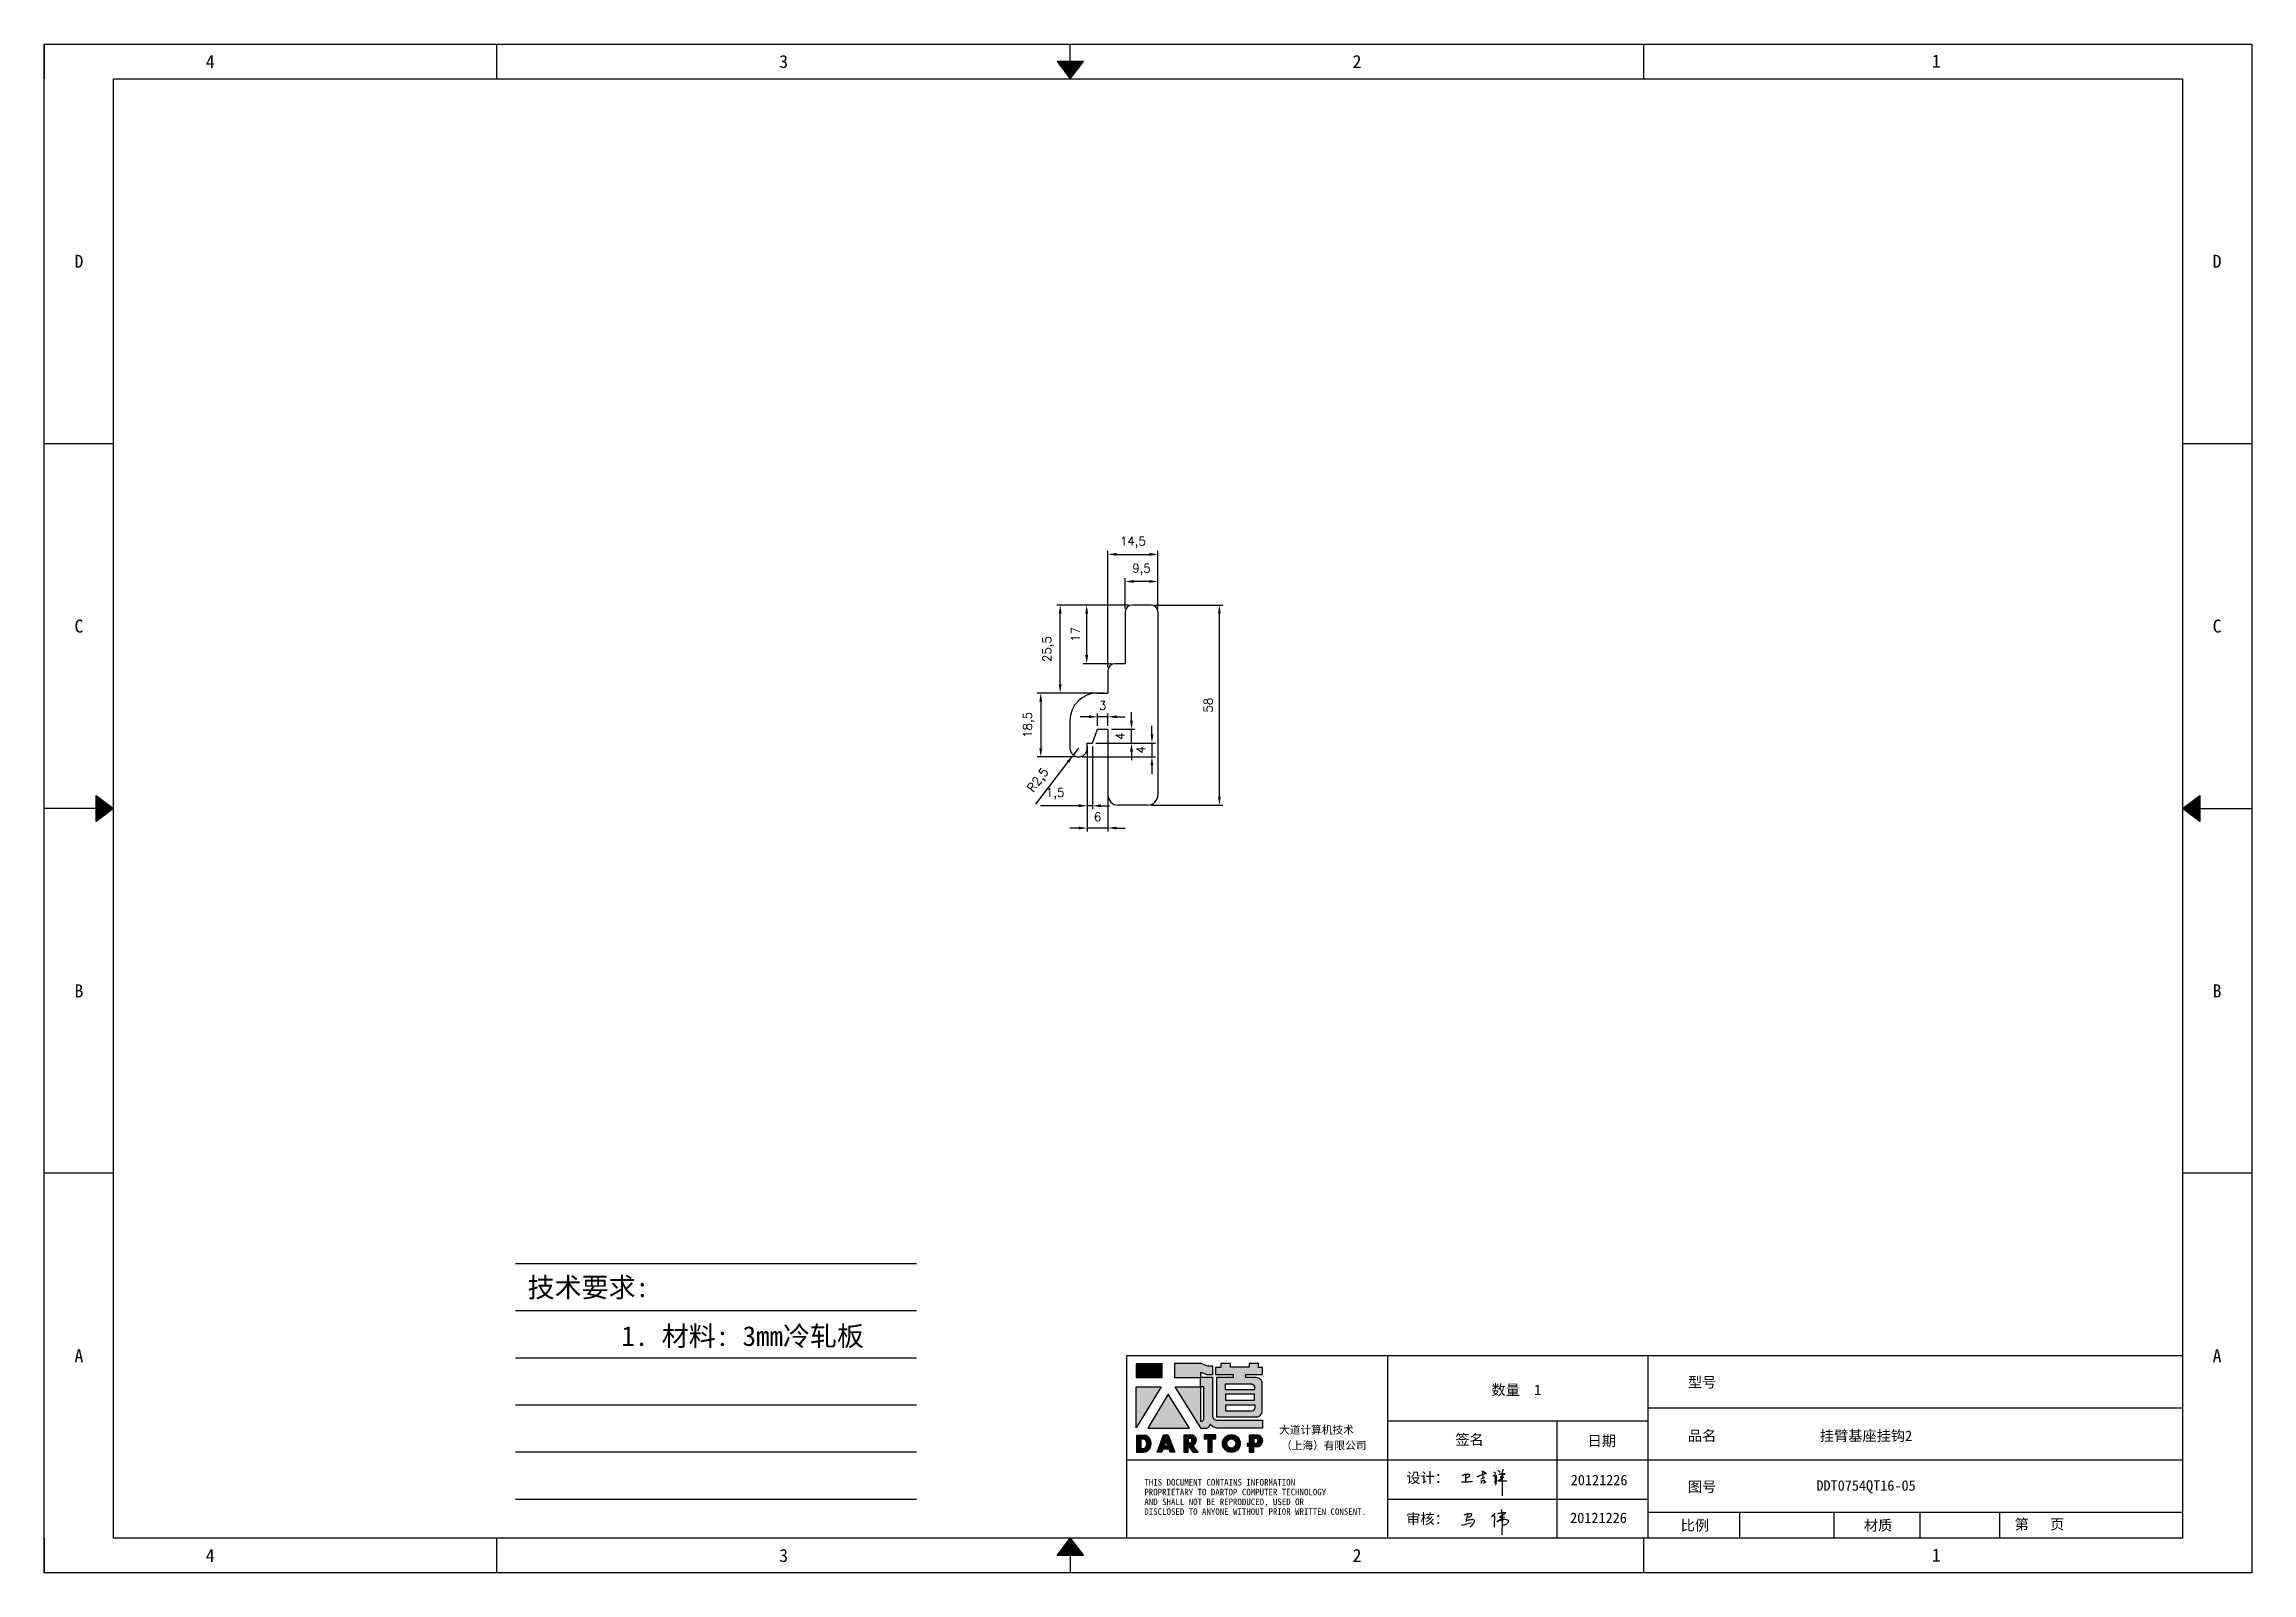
# Model space of a CAD drawing. Header units: millimetres. Extents: x 120943 to 145233, y 4425 to 40233.
# Drawn here: x 135069 to 135709, y 24653 to 25096 of the extents above; entities that cross this region are included whole.
import ezdxf
from ezdxf.enums import TextEntityAlignment as Align

# ---------------------------------------------------------------- set-up
doc = ezdxf.new("R2010")
doc.units = ezdxf.units.MM
doc.linetypes.add('DOT', pattern=[0.25, 0, -0.25])
doc.layers.add('4', color=7, linetype='Continuous')
doc.layers.add('print', color=30, linetype='Continuous')
doc.layers.add('dim', color=2, linetype='Continuous', lineweight=9)
doc.styles.add('Dartop', font='SIMFANG.TTF')
doc.styles.add('HZ', font='SimSun.ttf')
doc.styles.add('hzHT', font='SIMHEI.TTF')
doc.styles.get("Standard").update_dxf_attribs({"font": 'txt', "bigfont": 'gbcbig.shx'})
doc.dimstyles.new('0.5small', dxfattribs={"dimtxt": 2.5, "dimasz": 2.5, "dimexe": 1, "dimexo": 1, "dimgap": 2, "dimtad": 1, "dimtxsty": 'Standard', "dimcen": 2.5, "dimadec": 0, "dimazin": 0, "dimtfac": 1, "dimtmove": 0, "dimatfit": 3, "dimfxl": 1, "dimarcsym": 0})

msp = doc.modelspace()

# ---------------------------------------------------------------- texts
at = {"color": 0}
for s, height, style, p in [('4', 3.777, 'Dartop', (135117.337, 25091.091)), ('3', 3.777, 'Dartop', (135283.525, 25091.091)), ('2', 3.777, 'Dartop', (135449.714, 25091.091)), ('1', 3.777, 'Dartop', (135617.623, 25091.21)), ('D', 3.777, 'Dartop', (135079.275, 25033.177)), ('D', 3.777, 'Dartop', (135698.996, 25033.177)), ('C', 3.777, 'Dartop', (135079.275, 24927.42)), ('C', 3.777, 'Dartop', (135698.996, 24927.42)), ('B', 3.777, 'Dartop', (135079.275, 24821.664)), ('B', 3.777, 'Dartop', (135698.996, 24821.664)), ('A', 3.777, 'Dartop', (135079.275, 24715.908)), ('A', 3.777, 'Dartop', (135698.996, 24715.908)), ('数量  1', 3.0216, 'hzHT', (135495.89, 24706.003)), ('型号', 3.0216, 'hzHT', (135549.743, 24708.222)), ('签名', 3.0216, 'hzHT', (135482.317, 24691.604)), ('日期', 3.0216, 'hzHT', (135520.658, 24691.232)), ('品名', 3.0216, 'hzHT', (135549.743, 24692.711)), ('挂臂基座挂钩2', 3.0216, 'hzHT', (135597.251, 24692.711)), ('20121226', 3.0216, 'hzHT', (135519.882, 24679.872)), ('图号', 3.0216, 'hzHT', (135549.743, 24677.941)), ('DDT0754QT16-05', 3.0216, 'hzHT', (135597.251, 24678.281)), ('20121226', 3.0216, 'hzHT', (135519.702, 24668.908)), ('比例', 3.0216, 'hzHT', (135547.637, 24666.728)), ('材质', 3.0216, 'hzHT', (135600.761, 24666.728)), ('第   页', 3.0216, 'hzHT', (135647.503, 24667.042)), ('4', 3.777, 'Dartop', (135117.337, 24657.994)), ('3', 3.777, 'Dartop', (135283.525, 24657.994)), ('2', 3.777, 'Dartop', (135449.714, 24657.994)), ('1', 3.777, 'Dartop', (135617.623, 24658.114))]:
    msp.add_text(s, height=height, dxfattribs=dict(at, style=style)).set_placement(p, align=Align.MIDDLE_CENTER)
at = {"style": 'HZ'}
for s, p in [('技术要求:', (135226.932, 24735.728)), ('     1. 材料: 3mm冷轧板', (135261.899, 24721.606))]:
    msp.add_text(s, height=5.733, dxfattribs=at).set_placement(p, align=Align.MIDDLE_CENTER)
at = {"color": 0, "style": 'hzHT'}
for s, height, p in [('THIS DOCUMENT CONTAINS INFORMATION', 1.8885, (135388.085, 24678.27)), ('设计：', 3.0216, (135464.013, 24679.014)), ('AND SHALL NOT BE REPRODUCED, USED OR', 1.8885, (135388.085, 24672.605)), ('PROPRIETARY TO DARTOP COMPUTER TECHNOLOGY', 1.8885, (135388.085, 24675.438)), ('DISCLOSED TO ANYONE WITHOUT PRIOR WRITTEN CONSENT.', 1.8885, (135388.085, 24669.772)), ('审核：', 3.0216, (135463.968, 24667.116))]:
    msp.add_text(s, height=height, dxfattribs=at).set_placement(p)
at = {"layer": '4', "color": 0, "style": 'hzHT'}
for s, p in [('大道计算机技术', (135427.144, 24693.27)), ('（上海）有限公司', (135427.715, 24688.754))]:
    msp.add_text(s, height=2.2662, dxfattribs=at).set_placement(p)

# ---------------------------------------------------------------- blocks, each defined once
blk = doc.blocks.new('*U5')
at = {"color": 254, "linetype": 'Continuous', "extrusion": (0, 0, -1)}
for points in [[(-17, 0.333), (-16.812, 0.25), (-17, 0.5)], [(-17, 0.333), (-17.188, 0.25), (-16.812, 0.25)], [(-17, 0.333), (-17, 0.5), (-17.188, 0.25)]]:
    blk.add_solid(points, dxfattribs=at)
blk = doc.blocks.new('*U6')
at = {"color": 254, "linetype": 'Continuous'}
for points in [[(17, 21.667), (17.188, 21.75), (16.812, 21.75)], [(17, 21.667), (16.812, 21.75), (17, 21.5)], [(17, 21.667), (17, 21.5), (17.188, 21.75)]]:
    blk.add_solid(points, dxfattribs=at)
blk = doc.blocks.new('*U3')
at = {"color": 254, "linetype": 'Continuous', "extrusion": (0, 0, -1)}
for points in [[(-0.833, 11), (-0.75, 10.812), (-0.75, 11.188)], [(-0.833, 11), (-0.75, 11.188), (-1, 11)], [(-0.833, 11), (-1, 11), (-0.75, 10.812)]]:
    blk.add_solid(points, dxfattribs=at)
blk = doc.blocks.new('dadao')
for p, q in [((48, 19.2), (44.9, 10.4)), ((44.9, 10.4), (51.2, 10.4)), ((51.2, 10.4), (48, 19.2))]:
    blk.add_line(p, q)
for points in [[(41.8, 121.6), (41.8, 143.7), (-0.4, 143.7), (-0.4, 121.6), (41.8, 121.6)], [(104.8, 122), (104.8, 130.3), (114.1, 126.3), (124.2, 126.3), (124.2, 139.6), (115.9, 139.6), (105.1, 143.9), (61.5, 143.9)], [(61.7, 144), (61.7, 121.3), (103.9, 121.3)], [(113.4, 38.7), (105.1, 38.7), (63, 106.5), (103.9, 106.5), (103.9, 120.9), (103.9, 121.3)], [(109.7, 53.6), (109.7, 106.2), (104.3, 106.2), (104.3, 50.4), (106.6, 50.4)], [(144.6, 94.4), (144.6, 84.8), (192, 84.8), (192, 94.1), (144.9, 94.1)], [(120.2, 45), (119.5, 45), (119.5, 44.6)], [(0, 28), (0, 0), (11.8, 0)], [(0.1, 28), (14, 28)], [(7.1, 21.8), (7.1, 6.1), (12, 6.1)], [(7.1, 21.8), (11.4, 21.8)], [(76.8, 28.2), (76.8, 0), (84.1, 0), (84.1, 11.1), (91.6, -0.1), (100.3, -0.1), (91.7, 11.1)], [(76.8, 28.2), (90.6, 28.2)], [(84, 22.7), (84, 15.3), (87.2, 15.3)], [(84, 22.7), (87.3, 22.7)], [(183.7, 0), (183.7, 9.6), (180.6, 9.6), (180.6, 14.9), (183.8, 14.9), (183.8, 28.1), (196.1, 28.1), (196.5, 28.1)], [(183.7, 0), (190.9, 0), (190.9, 9.6), (198.8, 9.6)], [(194.9, 22.3), (190.8, 22.3), (190.8, 15), (194.4, 15)]]:
    blk.add_lwpolyline(points)
blk.add_lwpolyline([(137.1, 144.2), (137.1, 137.9), (128.3, 137.9), (128.3, 126.5), (157.3, 126.5), (157.3, 121.5), (130.3, 121.5), (130.3, 57.5), (194.4, 57.5, 0.414214), (204.4, 67.5), (204.4, 111.3, 0.414214), (194.4, 121.3), (177.5, 121.3), (177.5, 126.3), (204.7, 126.3), (204.7, 137.7), (198.2, 137.7), (198.2, 143.9), (183.3, 143.9), (183.3, 138), (153, 138), (153, 144.2), (137.1, 144.2)], format="xyb", close=True)
for points in [[(104.8, 122), (123.4, 122), (123.4, 60, 0.414214), (131.4, 52), (204.8, 52), (204.8, 39.1), (131.7, 39.1)], [(144.3, 110.8), (144.3, 101.8), (192.3, 101.8), (192.3, 105.5, 0.414214), (187.3, 110.5), (144.3, 110.5)], [(144.6, 77), (144.6, 67.5), (187.6, 67.5, 0.414214), (192.6, 72.5), (192.6, 76.4), (144.6, 76.4)]]:
    blk.add_lwpolyline(points, format="xyb")
for points in [[(-0.3, 106.2), (40.4, 106.2), (-0.3, 39.7), (-0.3, 106.2)], [(51.7, 94.1), (18.4, 39.3), (86.2, 39.3)], [(43.8, 28.2), (51.8, 28.2), (62.6, -0.1), (55, -0.1), (53.2, 5), (42.9, 5), (41.1, 0), (33.6, 0)], [(110, 28.1), (110, 21.9), (116, 21.9), (116, -0.1), (123.2, -0.1), (123.2, 22), (129.2, 22), (129.2, 28.1), (110, 28.1)]]:
    blk.add_lwpolyline(points, close=True)
for radius in [14.5, 7.44]:
    blk.add_circle((154.2, 14.2), radius)
for centre, radius, start, end in [((99.2, 60.7), 12.6, 305.6399, 325.969), ((111.6, 46.7), 8.19, 282.9811, 347.6627), ((136, 61.7), 22.9, 226.7358, 259.3209), ((8.5, 13.9), 8.49, 294.2143, 69.7177), ((9.6, 14.2), 14.4, 278.6604, 72.3203), ((86.4, 19), 3.8, 282.527, 76.7196), ((88.6, 19.4), 8.95, 290.6073, 77.2124), ((193.7, 18.7), 3.8, 280.9891, 72.5513), ((195.7, 18.6), 9.51, 288.8959, 85.2442)]:
    blk.add_arc(centre, radius, start, end)
blk = doc.blocks.new('h')
for p, q in [((20768.1, -2360.9), (20773, -2359.1)), ((20769.5, -2366.9), (20769.8, -2370.6)), ((20769.8, -2370.6), (20770.9, -2378)), ((20770.9, -2378), (20771.5, -2370.6)), ((20772.4, -2369.3), (20774.9, -2367.8)), ((20773, -2359.1), (20784.1, -2355.2)), ((20773.3, -2331.8), (20775.3, -2338.7)), ((20789.1, -2340.9), (20773.5, -2331.9)), ((20775.3, -2338.7), (20775.6, -2351.2)), ((20775.6, -2351.2), (20775.5, -2357.3)), ((20782.2, -2369.2), (20780, -2377.1)), ((20780, -2377.1), (20788.3, -2371.3)), ((20780.1, -2366.4), (20780.8, -2366.4)), ((20781.9, -2367.4), (20782.2, -2369.2)), ((20845.7, -2343.5), (20848.4, -2353)), ((20848.9, -2370.3), (20847.9, -2424)), ((20848.4, -2353), (20848.9, -2370.3))]:
    blk.add_line(p, q)
for points in [[(20696.6, -2372.4, 0.002073), (20710.6, -2371.9, 0.016137), (20719.6, -2371.3, 0.008314), (20736.9, -2369.3)], [(20699.1, -2348.2, -0.029745), (20704.6, -2345.4, -0.046842), (20708.4, -2344.2, -0.00919), (20714.3, -2343, -0.018517), (20717.2, -2342.5, -0.037841), (20720.3, -2342.4, -0.039541), (20723.2, -2342.8, -0.149785), (20726, -2344.3, -0.204935), (20726.9, -2346.6, -0.074872), (20726.5, -2348.3, -0.061615), (20725.6, -2350.3, -0.034204), (20723.8, -2352.6, -0.045776), (20722.3, -2354.1, -0.054985), (20720.4, -2355.3, -0.036348), (20717.3, -2356.5, -0.067752), (20715.7, -2356.8, -0.043553), (20713.2, -2356.7)], [(20755, -2351.9, -0.024077), (20759.9, -2350.1, -0.013147), (20768.7, -2346.5, -0.00522), (20775.4, -2344.1, -0.018517), (20777.3, -2343.4, -0.008274), (20786.3, -2341, -0.039541), (20788.3, -2340.8, -0.079216), (20789.4, -2341, -0.204935)], [(20813.5, -2350.1, 0.007348), (20815.9, -2348.7, 0.008421), (20818, -2347.3, 0.009459), (20819.7, -2346.2, -0.016325), (20820.7, -2345.5, -0.173771), (20821.8, -2345.3, -0.085159), (20823.9, -2346, -0.125883), (20826, -2347.9, -0.160659), (20826.6, -2350.1, -0.010447), (20826.5, -2352.3, -0.008247), (20826.2, -2355.1, -0.002698), (20825.3, -2374, 0.001562), (20823.9, -2383.7, 0.016137)], [(20816.8, -2335, -0.053561), (20819.6, -2336.1, -0.075272), (20821.3, -2337.3, -0.005295), (20822.5, -2338.5, -0.009337), (20823.1, -2339.1, -0.026146), (20823.7, -2339.8, -0.016644), (20824.5, -2340.9)], [(20832.1, -2329.2, -0.053561), (20834.9, -2330.3, -0.075272), (20836.7, -2331.5, -0.005295), (20837.8, -2332.6, -0.009337), (20838.5, -2333.3, -0.026146), (20839, -2334, -0.016644), (20839.8, -2335.1)], [(20836, -2343.7, -0.02797), (20842.1, -2342.6, -0.048868), (20845.6, -2342.2, -0.00919), (20851.1, -2341.4, -0.018517), (20853.9, -2341.1, -0.037841), (20856.7, -2341.2, -0.039541), (20859.4, -2341.6, -0.018282), (20840.6, -2354.7, -0.000937)], [(20847.6, -2340.2, 0.021784), (20849.6, -2335.9, 0.028296), (20850.8, -2332.4, 0.008136), (20851.9, -2328.2, 0.028913), (20852.2, -2327, 0.08193), (20852.1, -2325.9, 0.075058), (20851.7, -2324.7, 0.275043)]]:
    blk.add_lwpolyline(points, format="xyb")
for points in [[(20711.3, -2343.5), (20711.3, -2343.5), (20711.5, -2355.8), (20710.7, -2368), (20710.6, -2371.9)], [(20821.5, -2350.6), (20822.4, -2359.2), (20822.2, -2364.9), (20821.7, -2369), (20821.3, -2376.3), (20823.6, -2368.5), (20827.2, -2366.3), (20829.5, -2366.3)], [(20840.6, -2354.7), (20850, -2354.7), (20855, -2354.3), (20845.9, -2361.1), (20840.5, -2364), (20833, -2367.5), (20863.2, -2367.4), (20865.9, -2367.3)]]:
    blk.add_lwpolyline(points)
for centre, radius, start, end in [((20773.7, -2371.2), 2.3, 121.9907, 163.60158), ((20787.5, -2406), 40.3, 100.61827, 108.24823), ((20780.8, -2367.6), 1.15, 9.4675, 90)]:
    blk.add_arc(centre, radius, start, end)
blk = doc.blocks.new('*U4')
at = {"color": 254, "linetype": 'Continuous', "extrusion": (0, 0, -1)}
for points in [[(-33.167, 11), (-33, 11), (-33.25, 11.188)], [(-33.167, 11), (-33.25, 11.188), (-33.25, 10.812)], [(-33.167, 11), (-33.25, 10.812), (-33, 11)]]:
    blk.add_solid(points, dxfattribs=at)
blk = doc.blocks.new('*D57')
at = {"layer": 'Defpoints', "color": 0}
for p in [(135382.51, 24940.36), (135382.51, 24931.51), (135392.01, 24931.51)]:
    blk.add_point(p, dxfattribs=at)
at = {"layer": 'dim', "color": 0, "lineweight": -2}
for p, q in [((135382.51, 24932.51), (135382.51, 24941.36)), ((135389.51, 24940.36), (135385.01, 24940.36)), ((135392.01, 24932.51), (135392.01, 24941.36))]:
    blk.add_line(p, q, dxfattribs=at)
at = {"layer": 'dim', "color": 0}
for points in [[(135385.01, 24940.78), (135385.01, 24939.94), (135382.51, 24940.36)], [(135389.51, 24940.78), (135389.51, 24939.94), (135392.01, 24940.36)]]:
    blk.add_solid(points, dxfattribs=at)
at = {"layer": 'dim', "color": 0, "insert": (135387.26, 24943.82), "char_height": 2.5, "attachment_point": 5}
blk.add_mtext('9,5', dxfattribs=at)
blk = doc.blocks.new('*D58')
at = {"layer": 'Defpoints', "color": 0}
for p in [(135392.01, 24948.21), (135392.01, 24931.51), (135377.51, 24914.51)]:
    blk.add_point(p, dxfattribs=at)
at = {"layer": 'dim', "color": 0, "lineweight": -2}
for p, q in [((135377.51, 24915.51), (135377.51, 24949.21)), ((135392.01, 24932.51), (135392.01, 24949.21)), ((135380.01, 24948.21), (135389.51, 24948.21))]:
    blk.add_line(p, q, dxfattribs=at)
at = {"layer": 'dim', "color": 0}
for points in [[(135380.01, 24948.63), (135380.01, 24947.79), (135377.51, 24948.21)], [(135389.51, 24948.63), (135389.51, 24947.79), (135392.01, 24948.21)]]:
    blk.add_solid(points, dxfattribs=at)
at = {"layer": 'dim', "color": 0, "insert": (135384.76, 24951.67), "char_height": 2.5, "attachment_point": 5}
blk.add_mtext('14,5', dxfattribs=at)
blk = doc.blocks.new('*D59')
at = {"layer": 'Defpoints', "color": 0}
for p in [(135371.37, 24933.51), (135384.51, 24933.51), (135379.51, 24916.51)]:
    blk.add_point(p, dxfattribs=at)
at = {"layer": 'dim', "color": 0, "lineweight": -2}
for p, q in [((135383.51, 24933.51), (135370.37, 24933.51)), ((135371.37, 24919.01), (135371.37, 24931.01)), ((135378.51, 24916.51), (135370.37, 24916.51))]:
    blk.add_line(p, q, dxfattribs=at)
at = {"layer": 'dim', "color": 0}
for points in [[(135370.96, 24931.01), (135371.79, 24931.01), (135371.37, 24933.51)], [(135370.96, 24919.01), (135371.79, 24919.01), (135371.37, 24916.51)]]:
    blk.add_solid(points, dxfattribs=at)
at = {"layer": 'dim', "color": 0, "insert": (135368.12, 24925.01), "char_height": 2.5, "attachment_point": 5, "rotation": 90}
blk.add_mtext('17', dxfattribs=at)
blk = doc.blocks.new('*D60')
at = {"layer": 'Defpoints', "color": 0}
for p in [(135363.68, 24933.51), (135382.51, 24933.51), (135377.51, 24908.01)]:
    blk.add_point(p, dxfattribs=at)
at = {"layer": 'dim', "color": 0, "lineweight": -2}
for p, q in [((135381.51, 24933.51), (135362.68, 24933.51)), ((135363.68, 24910.51), (135363.68, 24931.01)), ((135376.51, 24908.01), (135362.68, 24908.01))]:
    blk.add_line(p, q, dxfattribs=at)
at = {"layer": 'dim', "color": 0}
for points in [[(135363.27, 24931.01), (135364.1, 24931.01), (135363.68, 24933.51)], [(135363.27, 24910.51), (135364.1, 24910.51), (135363.68, 24908.01)]]:
    blk.add_solid(points, dxfattribs=at)
at = {"layer": 'dim', "color": 0, "insert": (135360.23, 24920.76), "char_height": 2.5, "attachment_point": 5, "rotation": 90}
blk.add_mtext('25,5', dxfattribs=at)
blk = doc.blocks.new('*D61')
at = {"layer": 'Defpoints', "color": 0}
for p in [(135377.51, 24908.01), (135358.06, 24889.51), (135369.01, 24889.51)]:
    blk.add_point(p, dxfattribs=at)
at = {"layer": 'dim', "color": 0, "lineweight": -2}
for p, q in [((135376.51, 24908.01), (135357.06, 24908.01)), ((135358.06, 24905.51), (135358.06, 24892.01)), ((135368.01, 24889.51), (135357.06, 24889.51))]:
    blk.add_line(p, q, dxfattribs=at)
at = {"layer": 'dim', "color": 0}
for points in [[(135357.64, 24905.51), (135358.48, 24905.51), (135358.06, 24908.01)], [(135357.64, 24892.01), (135358.48, 24892.01), (135358.06, 24889.51)]]:
    blk.add_solid(points, dxfattribs=at)
at = {"layer": 'dim', "color": 0, "insert": (135354.6, 24898.76), "char_height": 2.5, "attachment_point": 5, "rotation": 90}
blk.add_mtext('18,5', dxfattribs=at)
blk = doc.blocks.new('*D62')
at = {"layer": 'Defpoints', "color": 0}
for p in [(135369.01, 24892.01), (135367.49, 24890.03)]:
    blk.add_point(p, dxfattribs=at)
at = {"layer": 'dim', "color": 0, "lineweight": -2}
for p, q in [((135369.01, 24892.01), (135367.49, 24890.03)), ((135356.6, 24875.79), (135365.97, 24888.04))]:
    blk.add_line(p, q, dxfattribs=at)
at = {"layer": 'dim', "color": 0}
blk.add_solid([(135365.64, 24888.3), (135366.31, 24887.79), (135367.49, 24890.03)], dxfattribs=at)
at = {"layer": 'dim', "color": 0, "insert": (135357.48, 24882.63), "char_height": 2.5, "attachment_point": 5, "rotation": 52.58202}
blk.add_mtext('R2,5', dxfattribs=at)
blk = doc.blocks.new('*D63')
at = {"layer": 'Defpoints', "color": 0}
for p in [(135373.01, 24893.51), (135369.01, 24889.51), (135390.28, 24889.51)]:
    blk.add_point(p, dxfattribs=at)
at = {"layer": 'dim', "color": 0, "lineweight": -2}
for p, q in [((135390.28, 24896.01), (135390.28, 24898.51)), ((135374.01, 24893.51), (135391.28, 24893.51)), ((135390.28, 24893.51), (135390.28, 24889.51)), ((135370.01, 24889.51), (135391.28, 24889.51)), ((135390.28, 24887.01), (135390.28, 24884.51))]:
    blk.add_line(p, q, dxfattribs=at)
at = {"layer": 'dim', "color": 0}
for points in [[(135389.86, 24896.01), (135390.69, 24896.01), (135390.28, 24893.51)], [(135389.86, 24887.01), (135390.69, 24887.01), (135390.28, 24889.51)]]:
    blk.add_solid(points, dxfattribs=at)
at = {"layer": 'dim', "color": 0, "insert": (135387.03, 24891.51), "char_height": 2.5, "attachment_point": 5, "rotation": 90}
blk.add_mtext('4', dxfattribs=at)
blk = doc.blocks.new('*D64')
at = {"layer": 'Defpoints', "color": 0}
for p in [(135377.51, 24897.51), (135384.35, 24897.51), (135377.51, 24893.51)]:
    blk.add_point(p, dxfattribs=at)
at = {"layer": 'dim', "color": 0, "lineweight": -2}
for p, q in [((135378.51, 24897.51), (135385.35, 24897.51)), ((135384.35, 24900.01), (135384.35, 24902.51)), ((135384.35, 24893.51), (135384.35, 24897.51)), ((135378.51, 24893.51), (135385.35, 24893.51)), ((135384.35, 24891.01), (135384.35, 24888.51))]:
    blk.add_line(p, q, dxfattribs=at)
at = {"layer": 'dim', "color": 0}
for points in [[(135383.94, 24900.01), (135384.77, 24900.01), (135384.35, 24897.51)], [(135383.94, 24891.01), (135384.77, 24891.01), (135384.35, 24893.51)]]:
    blk.add_solid(points, dxfattribs=at)
at = {"layer": 'dim', "color": 0, "insert": (135381.1, 24895.51), "char_height": 2.5, "attachment_point": 5, "rotation": 90}
blk.add_mtext('4', dxfattribs=at)
blk = doc.blocks.new('*D65')
at = {"layer": 'Defpoints', "color": 0}
for p in [(135374.51, 24901.13), (135374.51, 24897.51), (135377.51, 24897.51)]:
    blk.add_point(p, dxfattribs=at)
at = {"layer": 'dim', "color": 0, "lineweight": -2}
for p, q in [((135372.01, 24901.13), (135369.51, 24901.13)), ((135374.51, 24898.51), (135374.51, 24902.13)), ((135377.51, 24901.13), (135374.51, 24901.13)), ((135377.51, 24898.51), (135377.51, 24902.13)), ((135380.01, 24901.13), (135382.51, 24901.13))]:
    blk.add_line(p, q, dxfattribs=at)
at = {"layer": 'dim', "color": 0}
for points in [[(135372.01, 24901.55), (135372.01, 24900.72), (135374.51, 24901.13)], [(135380.01, 24901.55), (135380.01, 24900.72), (135377.51, 24901.13)]]:
    blk.add_solid(points, dxfattribs=at)
at = {"layer": 'dim', "color": 0, "insert": (135376.01, 24904.38), "char_height": 2.5, "attachment_point": 5}
blk.add_mtext('3', dxfattribs=at)
blk = doc.blocks.new('*D66')
at = {"layer": 'Defpoints', "color": 0}
for p in [(135377.51, 24897.51), (135371.51, 24893.51), (135371.51, 24868.87)]:
    blk.add_point(p, dxfattribs=at)
at = {"layer": 'dim', "color": 0, "lineweight": -2}
for p, q in [((135371.51, 24892.51), (135371.51, 24867.87)), ((135377.51, 24896.51), (135377.51, 24867.87)), ((135369.01, 24868.87), (135366.51, 24868.87)), ((135377.51, 24868.87), (135371.51, 24868.87)), ((135380.01, 24868.87), (135382.51, 24868.87))]:
    blk.add_line(p, q, dxfattribs=at)
at = {"layer": 'dim', "color": 0}
for points in [[(135369.01, 24869.29), (135369.01, 24868.46), (135371.51, 24868.87)], [(135380.01, 24869.29), (135380.01, 24868.46), (135377.51, 24868.87)]]:
    blk.add_solid(points, dxfattribs=at)
at = {"layer": 'dim', "color": 0, "insert": (135374.51, 24872.12), "char_height": 2.5, "attachment_point": 5}
blk.add_mtext('6', dxfattribs=at)
blk = doc.blocks.new('*D67')
at = {"layer": 'Defpoints', "color": 0}
for p in [(135371.51, 24893.51), (135373.01, 24893.51), (135371.51, 24875.33)]:
    blk.add_point(p, dxfattribs=at)
at = {"layer": 'dim', "color": 0, "lineweight": -2}
for p, q in [((135371.51, 24892.51), (135371.51, 24874.33)), ((135373.01, 24892.51), (135373.01, 24874.33)), ((135369.01, 24875.33), (135357.93, 24875.33)), ((135373.01, 24875.33), (135371.51, 24875.33)), ((135375.51, 24875.33), (135378.01, 24875.33))]:
    blk.add_line(p, q, dxfattribs=at)
at = {"layer": 'dim', "color": 0}
for points in [[(135369.01, 24875.75), (135369.01, 24874.92), (135371.51, 24875.33)], [(135375.51, 24875.75), (135375.51, 24874.92), (135373.01, 24875.33)]]:
    blk.add_solid(points, dxfattribs=at)
at = {"layer": 'dim', "color": 0, "insert": (135362.22, 24878.79), "char_height": 2.5, "attachment_point": 5}
blk.add_mtext('1,5', dxfattribs=at)
blk = doc.blocks.new('*D293')
at = {"layer": 'Defpoints', "color": 0}
for p in [(135390.01, 24933.51), (135409.83, 24933.51), (135389.01, 24875.51)]:
    blk.add_point(p, dxfattribs=at)
at = {"layer": 'dim', "color": 0, "lineweight": -2}
for p, q in [((135391.01, 24933.51), (135410.83, 24933.51)), ((135409.83, 24878.01), (135409.83, 24931.01)), ((135390.01, 24875.51), (135410.83, 24875.51))]:
    blk.add_line(p, q, dxfattribs=at)
at = {"layer": 'dim', "color": 0}
for points in [[(135409.41, 24931.01), (135410.24, 24931.01), (135409.83, 24933.51)], [(135409.41, 24878.01), (135410.24, 24878.01), (135409.83, 24875.51)]]:
    blk.add_solid(points, dxfattribs=at)
at = {"layer": 'dim', "color": 0, "insert": (135406.58, 24904.51), "char_height": 2.5, "attachment_point": 5, "rotation": 90}
blk.add_mtext('58', dxfattribs=at)

# ---------------------------------------------------------------- dimensions: what is measured, and where the dimension line sits
at = {"layer": 'dim'}
for base, p1, p2, picture, middle in [((135392.013, 24948.209), (135377.513, 24914.514), (135392.013, 24931.514), '*D58', (135384.763, 24951.667)), ((135382.513, 24940.361), (135392.013, 24931.514), (135382.513, 24931.514), '*D57', (135387.263, 24943.819)), ((135371.513, 24868.873), (135377.513, 24897.514), (135371.513, 24893.514), '*D66', (135374.513, 24872.123)), ((135371.513, 24875.335), (135373.013, 24893.514), (135371.513, 24893.514), '*D67', (135362.221, 24878.793))]:
    dim = msp.add_linear_dim(base=base, p1=p1, p2=p2, dimstyle='0.5small', override={"dimpost": '\\X'}, dxfattribs=at)
    dim.commit()
    dim.dimension.update_dxf_attribs({"geometry": picture, "text_midpoint": middle})
for base, p1, p2, picture, middle in [((135363.684, 24933.514), (135377.513, 24908.014), (135382.513, 24933.514), '*D60', (135360.225, 24920.764)), ((135371.374, 24933.514), (135379.513, 24916.514), (135384.513, 24933.514), '*D59', (135368.124, 24925.014)), ((135409.826, 24933.514), (135389.013, 24875.514), (135390.013, 24933.514), '*D293', (135406.576, 24904.514)), ((135358.061, 24889.514), (135377.513, 24908.014), (135369.013, 24889.514), '*D61', (135354.603, 24898.764))]:
    dim = msp.add_linear_dim(base=base, p1=p1, p2=p2, angle=90, dimstyle='0.5small', override={"dimpost": '\\X'}, dxfattribs=at)
    dim.commit()
    dim.dimension.update_dxf_attribs({"geometry": picture, "text_midpoint": middle})
dim = msp.add_linear_dim(base=(135374.513, 24901.133), p1=(135377.513, 24897.514), p2=(135374.513, 24897.514), dimstyle='0.5small', override={"dimpost": '\\X'}, dxfattribs=at)
dim.commit()
dim.dimension.update_dxf_attribs({"geometry": '*D65', "text_midpoint": (135376.013, 24901.133), "dimtype": 160})
for base, p1, p2, picture, middle in [((135390.277, 24889.514), (135373.013, 24893.514), (135369.013, 24889.514), '*D63', (135390.277, 24891.514)), ((135384.354, 24897.514), (135377.513, 24893.514), (135377.513, 24897.514), '*D64', (135384.354, 24895.514))]:
    dim = msp.add_linear_dim(base=base, p1=p1, p2=p2, angle=90, dimstyle='0.5small', override={"dimpost": '\\X'}, dxfattribs=at)
    dim.commit()
    dim.dimension.update_dxf_attribs({"geometry": picture, "text_midpoint": middle, "dimtype": 160})
dim = msp.add_radius_dim(center=(135369.013, 24892.014), mpoint=(135367.494, 24890.028), dimstyle='0.5small', override={"dimpost": '\\X'}, dxfattribs=at)
dim.commit()
dim.dimension.update_dxf_attribs({"geometry": '*D62', "text_midpoint": (135360.223, 24880.526), "dimtype": 164})

# ---------------------------------------------------------------- hatches: boundary and pattern name
for points in [[(135393.227, 24713.569), (135385.693, 24713.569), (135385.693, 24709.633), (135393.227, 24709.633)], [(135392.984, 24706.879), (135385.713, 24706.879), (135385.713, 24695.007)], [(135395, 24704.725), (135389.056, 24694.928), (135401.159, 24694.928)], [(135408.844, 24692.924), (135405.404, 24692.924), (135405.404, 24691.833), (135406.478, 24691.833), (135406.478, 24687.9), (135407.763, 24687.9), (135407.763, 24691.835), (135408.844, 24691.835)]]:
    msp.add_hatch(color=0).paths.add_polyline_path(points)
h = msp.add_hatch(color=0)
h.paths.add_polyline_path([(135404.485, 24711.177), (135406.148, 24710.459), (135407.946, 24710.459), (135407.946, 24712.838), (135406.463, 24712.838), (135404.53, 24713.601), (135396.787, 24713.601), (135396.787, 24709.577), (135404.321, 24709.577), (135404.321, 24709.496), (135404.321, 24706.924), (135397.015, 24706.924), (135404.53, 24694.83), (135406.018, 24694.83, 0.2793748), (135407.104, 24695.886), (135407.104, 24695.942), (135407.236, 24695.942, 0.1431454), (135409.284, 24694.9), (135422.343, 24694.9), (135422.343, 24697.193), (135409.229, 24697.193, -0.4142136), (135407.8, 24698.622), (135407.8, 24709.704), (135404.485, 24709.704)])
h.paths.add_polyline_path([(135404.397, 24706.873), (135405.354, 24706.873), (135405.354, 24697.486, -0.0889357), (135404.8, 24696.915), (135404.394, 24696.915)], flags=16)
h = msp.add_hatch(color=0)
h.paths.add_polyline_path([(135422.32, 24712.505), (135421.158, 24712.505), (135421.158, 24713.61), (135418.503, 24713.61), (135418.503, 24712.56), (135413.081, 24712.56), (135413.081, 24713.665), (135410.241, 24713.665), (135410.241, 24712.54), (135408.672, 24712.54), (135408.672, 24710.502), (135413.85, 24710.502), (135413.85, 24709.601), (135409.025, 24709.601), (135409.025, 24698.191), (135420.479, 24698.191, 0.4142136), (135422.265, 24699.976), (135422.265, 24707.79, 0.4142136), (135420.479, 24709.576), (135417.451, 24709.576), (135417.451, 24710.46), (135422.32, 24710.46)])
h.paths.add_polyline_path([(135419.214, 24707.641, -0.4142136), (135420.107, 24706.749), (135420.107, 24706.094), (135411.532, 24706.094), (135411.532, 24707.641)], flags=16)
h.paths.add_polyline_path([(135420.052, 24704.712), (135420.052, 24703.054), (135411.587, 24703.054), (135411.587, 24704.712)], flags=16)
h.paths.add_polyline_path([(135420.162, 24701.562), (135420.162, 24700.852, -0.4142136), (135419.27, 24699.959), (135411.587, 24699.959), (135411.587, 24701.562)], flags=16)
h = msp.add_hatch(color=0)
h.paths.add_polyline_path([(135388.261, 24692.906), (135385.767, 24692.906), (135385.767, 24687.915), (135387.868, 24687.915, 0.7930159)])
h.paths.add_polyline_path([(135387.905, 24689.008), (135387.033, 24689.008), (135387.033, 24691.813), (135387.808, 24691.813, -0.6713609)], flags=16)
h = msp.add_hatch(color=0)
h.paths.add_polyline_path([(135395.019, 24692.947), (135393.595, 24692.947), (135391.764, 24687.91), (135393.113, 24687.91), (135393.43, 24688.803), (135395.257, 24688.803), (135395.581, 24687.899), (135396.94, 24687.899)])
h.paths.add_polyline_path([(135394.908, 24689.765), (135393.776, 24689.765), (135394.332, 24691.348)], flags=16)
h = msp.add_hatch(color=0)
h.paths.add_polyline_path([(135401.938, 24692.944), (135399.485, 24692.944), (135399.485, 24687.907), (135400.781, 24687.907), (135400.781, 24689.904), (135402.114, 24687.889), (135403.68, 24687.889), (135402.147, 24689.891, 0.7440549)])
h.paths.add_polyline_path([(135400.769, 24690.649), (135400.769, 24691.972), (135401.349, 24691.972, -0.796809), (135401.34, 24690.649)], flags=16)
h = msp.add_hatch(color=0)
h.paths.add_polyline_path([(135410.714, 24690.444, 1), (135415.885, 24690.444, 1)])
h.paths.add_polyline_path([(135414.628, 24690.444, -1), (135411.971, 24690.444, -1)], flags=16)
h = msp.add_hatch(color=0)
h.paths.add_polyline_path([(135420.846, 24692.932), (135420.772, 24692.932), (135418.584, 24692.932), (135418.584, 24690.581), (135418.004, 24690.581), (135418.004, 24689.627), (135418.575, 24689.627), (135418.575, 24687.916), (135419.852, 24687.916), (135419.852, 24689.634), (135421.255, 24689.634, 0.8123038)])
h.paths.add_polyline_path([(135419.833, 24690.588), (135419.833, 24691.902), (135420.559, 24691.902, -0.7782134), (135420.485, 24690.588)], flags=16)

# ---------------------------------------------------------------- linework, layer by layer
at = {"color": 0, "linetype": 'DOT'}
for p, q in [((135069.203, 25096.127), (135698.996, 25096.127)), ((135069.203, 24663.03), (135069.203, 25086.055)), ((135698.996, 24652.958), (135069.203, 24652.958))]:
    msp.add_line(p, q, dxfattribs=at)
at = {"color": 0}
for p, q in [((135069.203, 25096.127), (135069.203, 25086.055)), ((135200.431, 25086.055), (135200.431, 25096.127)), ((135366.619, 25091.091), (135366.619, 25096.127)), ((135532.808, 25086.055), (135532.808, 25096.127)), ((135089.347, 24663.03), (135089.347, 25086.055)), ((135089.347, 25086.055), (135688.924, 25086.055)), ((135688.924, 25086.055), (135688.924, 24663.03)), ((135089.347, 24980.298), (135069.203, 24980.298)), ((135709.068, 24980.298), (135688.924, 24980.298)), ((135084.311, 24874.542), (135069.203, 24874.542)), ((135693.96, 24874.542), (135709.068, 24874.542)), ((135089.347, 24768.786), (135069.203, 24768.786)), ((135709.068, 24768.786), (135688.924, 24768.786)), ((135688.924, 24715.908), (135382.986, 24715.908)), ((135382.986, 24663.03), (135382.986, 24715.908)), ((135458.527, 24715.908), (135458.527, 24663.03)), ((135534.067, 24663.03), (135534.067, 24715.908)), ((135534.067, 24700.8), (135688.924, 24700.8)), ((135458.527, 24697.023), (135534.067, 24697.023)), ((135507.628, 24697.023), (135507.628, 24663.03)), ((135382.986, 24685.692), (135458.527, 24685.692)), ((135458.527, 24685.692), (135688.924, 24685.692)), ((135458.527, 24674.361), (135534.067, 24674.361)), ((135534.067, 24670.584), (135688.924, 24670.584)), ((135560.644, 24663.03), (135560.644, 24670.584)), ((135588.033, 24663.03), (135588.033, 24670.584)), ((135612.932, 24663.03), (135612.932, 24670.584)), ((135636.046, 24663.03), (135636.046, 24670.584)), ((135069.203, 24663.03), (135069.203, 24652.958)), ((135688.924, 24663.03), (135089.347, 24663.03)), ((135200.431, 24652.958), (135200.431, 24663.03)), ((135532.808, 24652.958), (135532.808, 24663.03)), ((135366.619, 24657.994), (135366.619, 24652.958))]:
    msp.add_line(p, q, dxfattribs=at)
for p, q in [((135382.513, 24931.514), (135382.513, 24916.514)), ((135390.013, 24933.514), (135384.513, 24933.514)), ((135392.013, 24931.514), (135392.013, 24908.014)), ((135382.513, 24916.514), (135379.513, 24916.514)), ((135377.513, 24914.514), (135377.513, 24908.014)), ((135392.013, 24914.514), (135392.013, 24878.514)), ((135374.513, 24908.014), (135377.513, 24908.014)), ((135366.513, 24900.014), (135366.513, 24892.014)), ((135373.013, 24893.514), (135374.513, 24897.514)), ((135374.513, 24897.514), (135377.513, 24897.514)), ((135377.513, 24897.514), (135377.513, 24878.514)), ((135371.513, 24893.514), (135373.013, 24893.514)), ((135371.513, 24892.014), (135371.513, 24893.514)), ((135389.013, 24875.514), (135380.513, 24875.514)), ((135490.968, 24668.197), (135490.226, 24667.795)), ((135491.502, 24668.482), (135490.968, 24668.197)), ((135490.998, 24669.083), (135491.942, 24669.083)), ((135492.445, 24669.128), (135491.502, 24668.482)), ((135491.536, 24671.323), (135491.753, 24669.512)), ((135491.788, 24668.176), (135491.708, 24664.016)), ((135491.753, 24669.512), (135491.788, 24668.176)), ((135491.942, 24669.083), (135492.445, 24669.128))]:
    msp.add_line(p, q)
for points in [[(135366.619, 25086.055), (135370.396, 25091.091), (135362.842, 25091.091), (135366.619, 25086.055)], [(135089.347, 24874.542), (135084.311, 24870.765), (135084.311, 24878.319), (135089.347, 24874.542)], [(135688.924, 24874.542), (135693.96, 24878.319), (135693.96, 24870.765), (135688.924, 24874.542)], [(135366.619, 24663.03), (135370.396, 24657.994), (135362.842, 24657.994), (135366.619, 24663.03)]]:
    msp.add_lwpolyline(points, close=True, dxfattribs=at)
for points in [[(135480.792, 24669.736, -0.029745), (135481.224, 24669.952, -0.0468422), (135481.516, 24670.046, -0.0091902), (135481.973, 24670.138, -0.0185172), (135482.201, 24670.172, -0.0378406), (135482.437, 24670.179, -0.0395413), (135482.662, 24670.151, -0.1497852), (135482.881, 24670.031, -0.2049352), (135482.948, 24669.858, -0.0748717), (135482.922, 24669.721, -0.0616146), (135482.848, 24669.57, -0.0342039), (135482.713, 24669.391, -0.0457759), (135482.592, 24669.276, -0.054985), (135482.446, 24669.184, -0.0363479), (135482.203, 24669.088, -0.0677521), (135482.082, 24669.067, -0.0435534), (135481.891, 24669.076)], [(135490.226, 24667.795, -0.029745), (135490.899, 24668.132, -0.0468422), (135491.355, 24668.279, -0.0091902), (135492.067, 24668.423, -0.0185172), (135492.424, 24668.475, -0.0378406), (135492.792, 24668.486, -0.0395413), (135493.142, 24668.443, -0.1497852), (135493.484, 24668.256, -0.2049352), (135493.588, 24667.986, -0.0748717), (135493.549, 24667.772, -0.0616146), (135493.432, 24667.536, -0.0342039), (135493.222, 24667.258, -0.0457759), (135493.033, 24667.077, -0.054985), (135492.805, 24666.934, -0.0363479), (135492.427, 24666.784, -0.0677521), (135492.237, 24666.751, -0.0435534), (135491.94, 24666.766)], [(135490.535, 24670.196, -0.0279703), (135491.145, 24670.309, -0.0488679), (135491.499, 24670.347, -0.0091902), (135492.055, 24670.429, -0.0185172), (135492.333, 24670.454, -0.0378406), (135492.618, 24670.448, -0.0395413), (135492.887, 24670.401, -0.0182819), (135490.998, 24669.083, -0.0009369)]]:
    msp.add_lwpolyline(points, format="xyb")
msp.add_lwpolyline([(135481.744, 24670.094), (135481.744, 24670.094), (135481.6, 24669.209), (135481.362, 24668.377), (135481.207, 24667.867)])
for centre, radius, start, end in [((135384.513, 24931.514), 2, 90, 180), ((135390.013, 24931.514), 2, 0, 90), ((135379.513, 24914.514), 2, 90, 180), ((135374.513, 24900.014), 8, 90, 180), ((135369.013, 24892.014), 2.5, 180, 0), ((135380.513, 24878.514), 3, 180, 270), ((135389.013, 24878.514), 3, 270, 0), ((135479.687, 24668.33), 1.596, 281.076982, 291.212632), ((135444.587, 24810.806), 148.319, 283.91895, 284.971512), ((135483.646, 24663.644), 4.876, 113.202449, 120.017497), ((135482.502, 24666.314), 1.971, 102.47486, 113.202449), ((135485.358, 24653.403), 15.195, 100.36867, 102.47486), ((135483.297, 24664.666), 3.745, 96.125337, 100.36867), ((135474.72, 24674.095), 11.096, 316.919563, 320.58866), ((135483.098, 24666.525), 1.875, 87.457037, 96.125337), ((135483.105, 24666.683), 1.717, 78.399567, 87.457037), ((135481.008, 24668.705), 2.821, 324.094808, 331.378357), ((135483.347, 24667.864), 0.511, 44.324655, 78.399567), ((135483.197, 24667.598), 0.377, 319.573073, 337.48549), ((135482.159, 24668.427), 1.694, 324.910666, 333.348429), ((135482.983, 24668.119), 0.825, 326.76781, 340.871018), ((135483.51, 24668.023), 0.284, 357.998393, 44.324655), ((135483.233, 24668.033), 0.561, 340.871018, 357.998393), ((135485.003, 24675.727), 7.458, 299.265464, 300.9495), ((135501.899, 24613.215), 57.583, 102.46592, 103.2053), ((135462.658, 24697.05), 38.128, 313.366132, 315.296084), ((135609.899, 24648.816), 121.7, 171.410173, 171.768083), ((135489.474, 24669.197), 0.244, 52.375745, 91.291159), ((135275.026, 24676.114), 214.732, 357.565664, 358.057278), ((135489.391, 24669.235), 0.279, 357.196828, 33.705179), ((135483.102, 24669.647), 6.583, 352.912546, 354.802684), ((135485.571, 24669.422), 4.103, 354.802684, 357.196828), ((135482.184, 24667.583), 1.257, 283.816254, 294.030509), ((135482.453, 24666.961), 0.58, 294.836428, 309.901134)]:
    msp.add_arc(centre, radius, start, end)
at = {"layer": 'Defpoints'}
for p, q in [((135205.819, 24742.617), (135322.078, 24742.617)), ((135205.819, 24728.967), (135322.078, 24728.967)), ((135205.819, 24728.967), (135322.078, 24728.967)), ((135205.819, 24715.317), (135322.078, 24715.317)), ((135205.819, 24701.667), (135322.078, 24701.667)), ((135205.819, 24688.017), (135322.078, 24688.017)), ((135205.819, 24674.367), (135322.078, 24674.367))]:
    msp.add_line(p, q, dxfattribs=at)
at = {"layer": 'print'}
msp.add_lwpolyline([(135069.203, 25096.127), (135709.068, 25096.127), (135709.068, 24652.958), (135069.203, 24652.958)], close=True, dxfattribs=at)

# ---------------------------------------------------------------- block references
at = {"color": 0, "linetype": 'Continuous', "xscale": 20.14402654906928, "yscale": 20.14402654921842, "zscale": 20.14402654921862}
for name, p in [('*U6', (135024.171, 24652.958)), ('*U3', (135069.203, 24652.958)), ('*U4', (135024.171, 24652.958)), ('*U5', (135024.171, 24652.958))]:
    msp.add_blockref(name, p, dxfattribs=at)
at = {"color": 0}
for name, p, xscale, yscale, zscale in [('dadao', (135385.767, 24687.915), 0.1785493262164481, 0.178549326230053, 0.1785493262317104), ('h', (133876.572, 24863.092), 0.07747410198493163, 0.07747410198530816, 0.07747410198528001)]:
    msp.add_blockref(name, p, dxfattribs=dict(at, xscale=xscale, yscale=yscale, zscale=zscale))

msp.set_redraw_order([(e.dxf.handle, doc.entitydb.next_handle()) for e in msp.query("TEXT MTEXT ATTDEF DIMENSION ARC_DIMENSION")])  # texts and dimensions are drawn at this point

doc.saveas('drawing.dxf')
